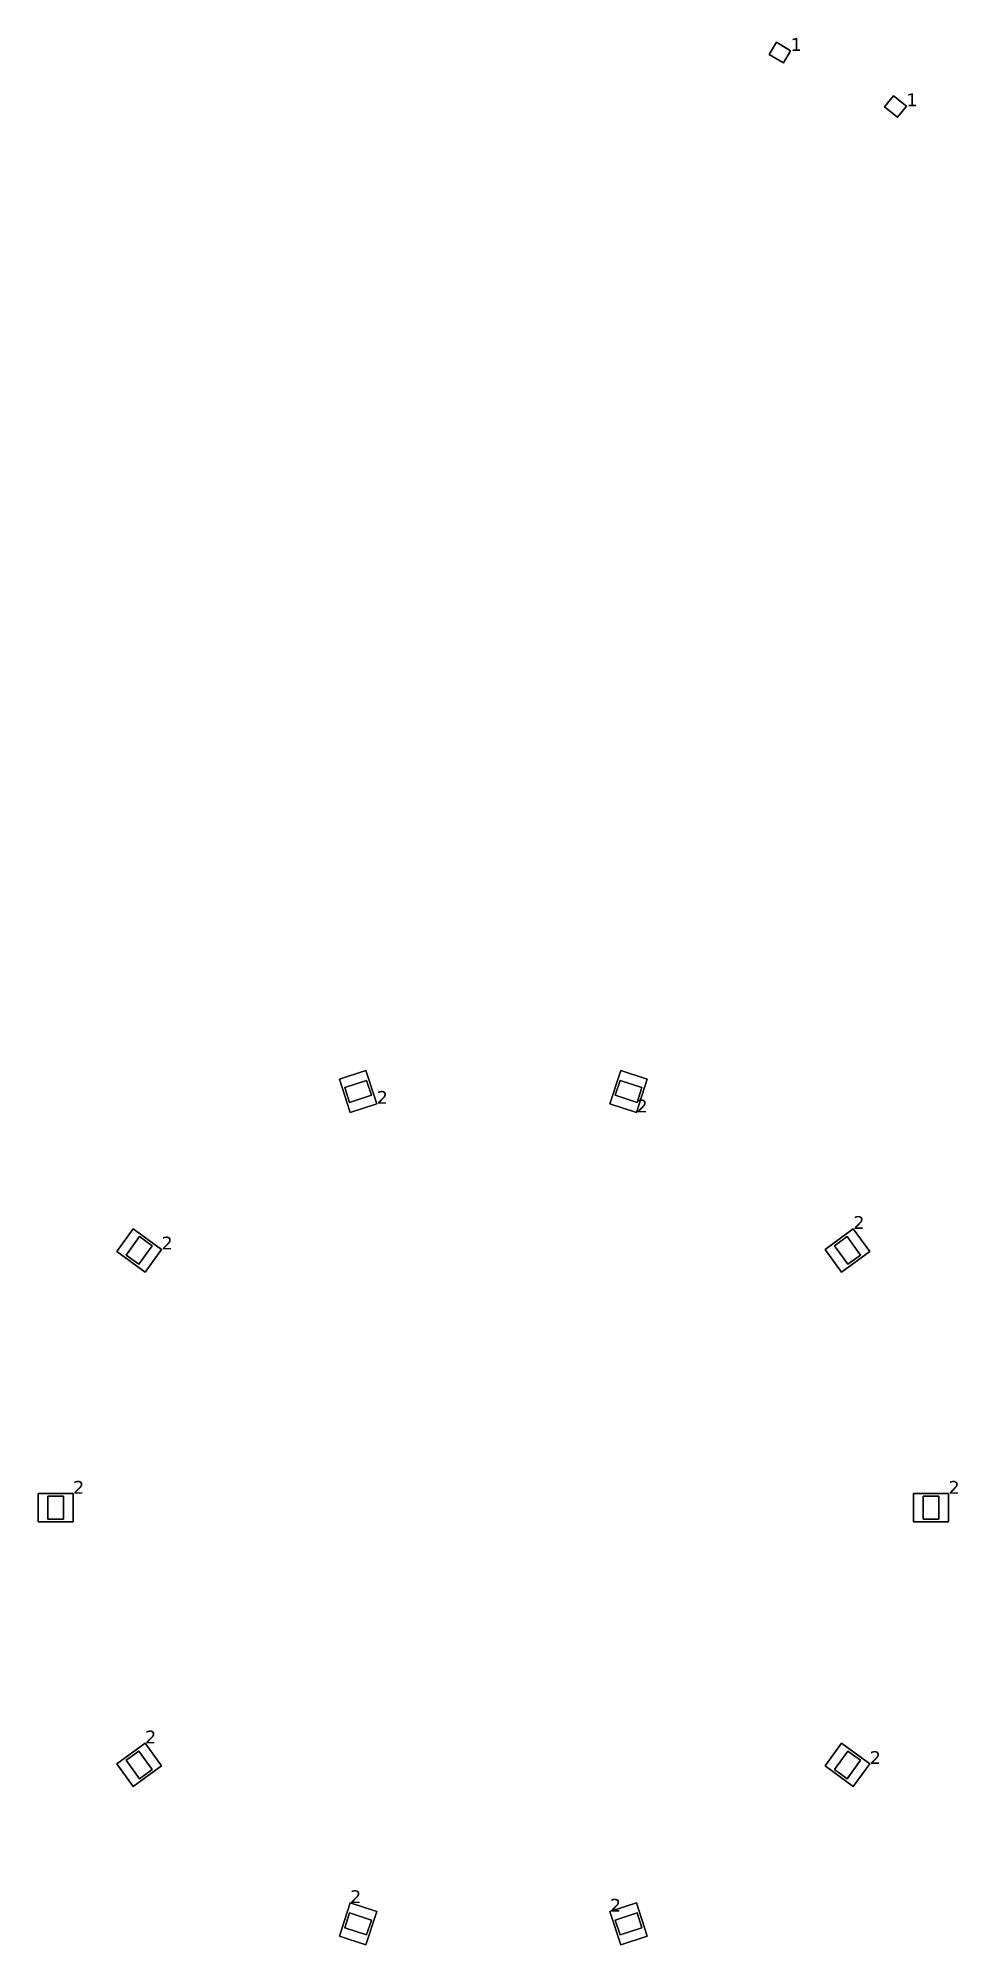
# Model space of a CAD drawing. Header units: inches. Extents: x -3 to 1235, y -1 to 963.
# Drawn here: x 160.57 to 173.56, y 1.32 to 28.27 of the extents above; entities that cross this region are included whole.
import ezdxf

# ---------------------------------------------------------------- set-up
doc = ezdxf.new("R2010")
doc.units = ezdxf.units.IN
doc.header["$MEASUREMENT"] = 0
doc.layers.add('DLX_TERR_LUM', color=7, linetype='Continuous', true_color=0x000000)
doc.layers.add('DLX_TERR_LUMKEY_IDX', color=7, linetype='Continuous', true_color=0x7f7f7f)
doc.styles.add('TableTextStyle', font='')
doc.styles.get('TableTextStyle').set_extended_font_data('VERDANA.TTF')

msp = doc.modelspace()

# ---------------------------------------------------------------- texts
at = {"layer": 'DLX_TERR_LUMKEY_IDX', "style": 'TableTextStyle'}
for s, p in [('1', (171.201, 28.086)), ('1', (172.837, 27.304)), ('2', (165.353, 13.208)), ('2', (169.023, 13.086)), ('2', (172.087, 11.44)), ('2', (162.312, 11.15)), ('2', (161.062, 7.698)), ('2', (173.432, 7.698)), ('2', (162.08, 4.17)), ('2', (172.319, 3.879)), ('2', (164.977, 1.914)), ('2', (168.647, 1.792))]:
    msp.add_text(s, height=0.18, dxfattribs=at).set_placement(p)

# ---------------------------------------------------------------- linework, layer by layer
at = {"layer": 'DLX_TERR_LUM'}
for points in [[(170.897, 28.036, 0), (171, 28.207, 0)], [(171, 28.207, 0), (170.897, 28.036, 0)], [(171, 28.207, 0), (170.897, 28.036, 0)], [(170.897, 28.036, 0), (171, 28.207, 0)], [(170.897, 28.036, 0), (170.897, 28.036, 0)], [(171.098, 27.915, 0), (170.897, 28.036, 0)], [(170.897, 28.036, 0), (170.897, 28.036, 0)], [(170.897, 28.036, 0), (171.098, 27.915, 0)], [(170.897, 28.036, 0), (171.098, 27.915, 0)], [(171.098, 27.915, 0), (170.897, 28.036, 0)], [(171, 28.207, 0), (171, 28.207, 0)], [(171, 28.207, 0), (171.201, 28.086, 0)], [(171.201, 28.086, 0), (171, 28.207, 0)], [(171, 28.207, 0), (171, 28.207, 0)], [(171.201, 28.086, 0), (171, 28.207, 0)], [(171, 28.207, 0), (171.201, 28.086, 0)], [(171.201, 28.086, 0), (171.098, 27.915, 0)], [(171.098, 27.915, 0), (171.201, 28.086, 0)], [(171.098, 27.915, 0), (171.201, 28.086, 0)], [(171.201, 28.086, 0), (171.098, 27.915, 0)], [(171.201, 28.086, 0), (171.201, 28.086, 0)], [(171.201, 28.086, 0), (171.201, 28.086, 0)], [(171.098, 27.915, 0), (171.098, 27.915, 0)], [(171.098, 27.915, 0), (171.098, 27.915, 0)], [(172.528, 27.296, 0), (172.654, 27.452, 0)], [(172.654, 27.452, 0), (172.528, 27.296, 0)], [(172.654, 27.452, 0), (172.528, 27.296, 0)], [(172.528, 27.296, 0), (172.654, 27.452, 0)], [(172.711, 27.148, 0), (172.528, 27.296, 0)], [(172.528, 27.296, 0), (172.528, 27.296, 0)], [(172.528, 27.296, 0), (172.711, 27.148, 0)], [(172.528, 27.296, 0), (172.528, 27.296, 0)], [(172.528, 27.296, 0), (172.711, 27.148, 0)], [(172.711, 27.148, 0), (172.528, 27.296, 0)], [(172.654, 27.452, 0), (172.654, 27.452, 0)], [(172.654, 27.452, 0), (172.837, 27.304, 0)], [(172.837, 27.304, 0), (172.654, 27.452, 0)], [(172.654, 27.452, 0), (172.654, 27.452, 0)], [(172.837, 27.304, 0), (172.654, 27.452, 0)], [(172.654, 27.452, 0), (172.837, 27.304, 0)], [(172.837, 27.304, 0), (172.711, 27.148, 0)], [(172.711, 27.148, 0), (172.837, 27.304, 0)], [(172.711, 27.148, 0), (172.837, 27.304, 0)], [(172.837, 27.304, 0), (172.711, 27.148, 0)], [(172.837, 27.304, 0), (172.837, 27.304, 0)], [(172.837, 27.304, 0), (172.837, 27.304, 0)], [(172.711, 27.148, 0), (172.711, 27.148, 0)], [(172.711, 27.148, 0), (172.711, 27.148, 0)], [(164.825, 13.556, 0), (165.2, 13.678, 0)], [(165.2, 13.678, 0), (164.825, 13.556, 0)], [(165.2, 13.678, 0), (164.825, 13.556, 0)], [(164.825, 13.556, 0), (165.2, 13.678, 0)], [(164.825, 13.556, 0), (164.825, 13.556, 0)], [(164.977, 13.086, 0), (164.825, 13.556, 0)], [(164.825, 13.556, 0), (164.825, 13.556, 0)], [(164.825, 13.556, 0), (164.977, 13.086, 0)], [(164.825, 13.556, 0), (164.977, 13.086, 0)], [(164.977, 13.086, 0), (164.825, 13.556, 0)], [(165.208, 13.537, 0), (164.901, 13.437, 0)], [(164.901, 13.437, 0), (165.208, 13.537, 0)], [(165.2, 13.678, 0), (165.2, 13.678, 0)], [(165.2, 13.678, 0), (165.353, 13.208, 0)], [(165.353, 13.208, 0), (165.2, 13.678, 0)], [(165.2, 13.678, 0), (165.2, 13.678, 0)], [(165.353, 13.208, 0), (165.2, 13.678, 0)], [(165.2, 13.678, 0), (165.353, 13.208, 0)], [(165.277, 13.327, 0), (165.208, 13.537, 0)], [(165.208, 13.537, 0), (165.277, 13.327, 0)], [(168.647, 13.208, 0), (168.8, 13.678, 0)], [(168.8, 13.678, 0), (168.647, 13.208, 0)], [(168.8, 13.678, 0), (168.647, 13.208, 0)], [(168.647, 13.208, 0), (168.8, 13.678, 0)], [(168.792, 13.537, 0), (168.723, 13.327, 0)], [(168.723, 13.327, 0), (168.792, 13.537, 0)], [(169.099, 13.437, 0), (168.792, 13.537, 0)], [(168.792, 13.537, 0), (169.099, 13.437, 0)], [(168.8, 13.678, 0), (169.175, 13.556, 0)], [(169.175, 13.556, 0), (168.8, 13.678, 0)], [(168.8, 13.678, 0), (168.8, 13.678, 0)], [(168.8, 13.678, 0), (168.8, 13.678, 0)], [(169.175, 13.556, 0), (168.8, 13.678, 0)], [(168.8, 13.678, 0), (169.175, 13.556, 0)], [(169.175, 13.556, 0), (169.023, 13.086, 0)], [(169.023, 13.086, 0), (169.175, 13.556, 0)], [(169.023, 13.086, 0), (169.175, 13.556, 0)], [(169.175, 13.556, 0), (169.023, 13.086, 0)], [(169.175, 13.556, 0), (169.175, 13.556, 0)], [(169.175, 13.556, 0), (169.175, 13.556, 0)], [(164.901, 13.437, 0), (164.969, 13.227, 0)], [(164.969, 13.227, 0), (164.901, 13.437, 0)], [(164.969, 13.227, 0), (165.277, 13.327, 0)], [(165.277, 13.327, 0), (164.969, 13.227, 0)], [(165.353, 13.208, 0), (164.977, 13.086, 0)], [(164.977, 13.086, 0), (165.353, 13.208, 0)], [(164.977, 13.086, 0), (165.353, 13.208, 0)], [(165.353, 13.208, 0), (164.977, 13.086, 0)], [(165.353, 13.208, 0), (165.353, 13.208, 0)], [(165.353, 13.208, 0), (165.353, 13.208, 0)], [(169.023, 13.086, 0), (168.647, 13.208, 0)], [(168.647, 13.208, 0), (168.647, 13.208, 0)], [(168.647, 13.208, 0), (169.023, 13.086, 0)], [(168.647, 13.208, 0), (168.647, 13.208, 0)], [(168.647, 13.208, 0), (169.023, 13.086, 0)], [(169.023, 13.086, 0), (168.647, 13.208, 0)], [(168.723, 13.327, 0), (169.031, 13.227, 0)], [(169.031, 13.227, 0), (168.723, 13.327, 0)], [(169.031, 13.227, 0), (169.099, 13.437, 0)], [(169.099, 13.437, 0), (169.031, 13.227, 0)], [(164.977, 13.086, 0), (164.977, 13.086, 0)], [(164.977, 13.086, 0), (164.977, 13.086, 0)], [(169.023, 13.086, 0), (169.023, 13.086, 0)], [(169.023, 13.086, 0), (169.023, 13.086, 0)], [(161.681, 11.121, 0), (161.913, 11.44, 0)], [(161.913, 11.44, 0), (161.681, 11.121, 0)], [(161.913, 11.44, 0), (161.681, 11.121, 0)], [(161.681, 11.121, 0), (161.913, 11.44, 0)], [(162.002, 11.331, 0), (161.812, 11.07, 0)], [(161.812, 11.07, 0), (162.002, 11.331, 0)], [(161.913, 11.44, 0), (161.913, 11.44, 0)], [(161.913, 11.44, 0), (162.312, 11.15, 0)], [(162.312, 11.15, 0), (161.913, 11.44, 0)], [(161.913, 11.44, 0), (161.913, 11.44, 0)], [(162.312, 11.15, 0), (161.913, 11.44, 0)], [(161.913, 11.44, 0), (162.312, 11.15, 0)], [(162.181, 11.201, 0), (162.002, 11.331, 0)], [(162.002, 11.331, 0), (162.181, 11.201, 0)], [(171.688, 11.15, 0), (172.087, 11.44, 0)], [(172.087, 11.44, 0), (171.688, 11.15, 0)], [(172.087, 11.44, 0), (171.688, 11.15, 0)], [(171.688, 11.15, 0), (172.087, 11.44, 0)], [(171.998, 11.331, 0), (171.819, 11.201, 0)], [(171.819, 11.201, 0), (171.998, 11.331, 0)], [(172.188, 11.07, 0), (171.998, 11.331, 0)], [(171.998, 11.331, 0), (172.188, 11.07, 0)], [(172.087, 11.44, 0), (172.319, 11.121, 0)], [(172.319, 11.121, 0), (172.087, 11.44, 0)], [(172.087, 11.44, 0), (172.087, 11.44, 0)], [(172.087, 11.44, 0), (172.087, 11.44, 0)], [(172.319, 11.121, 0), (172.087, 11.44, 0)], [(172.087, 11.44, 0), (172.319, 11.121, 0)], [(161.681, 11.121, 0), (161.681, 11.121, 0)], [(162.08, 10.83, 0), (161.681, 11.121, 0)], [(161.681, 11.121, 0), (161.681, 11.121, 0)], [(161.681, 11.121, 0), (162.08, 10.83, 0)], [(161.681, 11.121, 0), (162.08, 10.83, 0)], [(162.08, 10.83, 0), (161.681, 11.121, 0)], [(161.812, 11.07, 0), (161.991, 10.94, 0)], [(161.991, 10.94, 0), (161.812, 11.07, 0)], [(161.991, 10.94, 0), (162.181, 11.201, 0)], [(162.181, 11.201, 0), (161.991, 10.94, 0)], [(162.312, 11.15, 0), (162.08, 10.83, 0)], [(162.08, 10.83, 0), (162.312, 11.15, 0)], [(162.08, 10.83, 0), (162.312, 11.15, 0)], [(162.312, 11.15, 0), (162.08, 10.83, 0)], [(162.312, 11.15, 0), (162.312, 11.15, 0)], [(162.312, 11.15, 0), (162.312, 11.15, 0)], [(171.92, 10.83, 0), (171.688, 11.15, 0)], [(171.688, 11.15, 0), (171.688, 11.15, 0)], [(171.688, 11.15, 0), (171.92, 10.83, 0)], [(171.688, 11.15, 0), (171.688, 11.15, 0)], [(171.688, 11.15, 0), (171.92, 10.83, 0)], [(171.92, 10.83, 0), (171.688, 11.15, 0)], [(171.819, 11.201, 0), (172.009, 10.94, 0)], [(172.009, 10.94, 0), (171.819, 11.201, 0)], [(172.319, 11.121, 0), (171.92, 10.83, 0)], [(171.92, 10.83, 0), (172.319, 11.121, 0)], [(171.92, 10.83, 0), (172.319, 11.121, 0)], [(172.319, 11.121, 0), (171.92, 10.83, 0)], [(172.009, 10.94, 0), (172.188, 11.07, 0)], [(172.188, 11.07, 0), (172.009, 10.94, 0)], [(172.319, 11.121, 0), (172.319, 11.121, 0)], [(172.319, 11.121, 0), (172.319, 11.121, 0)], [(162.08, 10.83, 0), (162.08, 10.83, 0)], [(162.08, 10.83, 0), (162.08, 10.83, 0)], [(171.92, 10.83, 0), (171.92, 10.83, 0)], [(171.92, 10.83, 0), (171.92, 10.83, 0)], [(160.568, 7.302, 0), (160.568, 7.698, 0)], [(160.568, 7.698, 0), (160.568, 7.698, 0)], [(160.568, 7.698, 0), (160.568, 7.302, 0)], [(160.568, 7.698, 0), (161.062, 7.698, 0)], [(161.062, 7.698, 0), (160.568, 7.698, 0)], [(160.568, 7.698, 0), (160.568, 7.698, 0)], [(161.062, 7.698, 0), (160.568, 7.698, 0)], [(160.568, 7.698, 0), (160.568, 7.302, 0)], [(160.568, 7.302, 0), (160.568, 7.698, 0)], [(160.568, 7.698, 0), (161.062, 7.698, 0)], [(160.926, 7.661, 0), (160.705, 7.661, 0)], [(160.705, 7.661, 0), (160.705, 7.339, 0)], [(160.705, 7.339, 0), (160.705, 7.661, 0)], [(160.705, 7.661, 0), (160.926, 7.661, 0)], [(160.926, 7.339, 0), (160.926, 7.661, 0)], [(160.926, 7.661, 0), (160.926, 7.339, 0)], [(161.062, 7.698, 0), (161.062, 7.698, 0)], [(161.062, 7.698, 0), (161.062, 7.302, 0)], [(161.062, 7.302, 0), (161.062, 7.698, 0)], [(161.062, 7.698, 0), (161.062, 7.698, 0)], [(161.062, 7.302, 0), (161.062, 7.698, 0)], [(161.062, 7.698, 0), (161.062, 7.302, 0)], [(172.938, 7.302, 0), (172.938, 7.698, 0)], [(172.938, 7.698, 0), (172.938, 7.698, 0)], [(172.938, 7.698, 0), (172.938, 7.302, 0)], [(172.938, 7.698, 0), (173.432, 7.698, 0)], [(173.432, 7.698, 0), (172.938, 7.698, 0)], [(172.938, 7.698, 0), (172.938, 7.698, 0)], [(172.938, 7.698, 0), (172.938, 7.302, 0)], [(173.432, 7.698, 0), (172.938, 7.698, 0)], [(172.938, 7.302, 0), (172.938, 7.698, 0)], [(172.938, 7.698, 0), (173.432, 7.698, 0)], [(173.074, 7.661, 0), (173.074, 7.339, 0)], [(173.295, 7.661, 0), (173.074, 7.661, 0)], [(173.074, 7.339, 0), (173.074, 7.661, 0)], [(173.074, 7.661, 0), (173.295, 7.661, 0)], [(173.295, 7.339, 0), (173.295, 7.661, 0)], [(173.295, 7.661, 0), (173.295, 7.339, 0)], [(173.432, 7.698, 0), (173.432, 7.302, 0)], [(173.432, 7.302, 0), (173.432, 7.698, 0)], [(173.432, 7.698, 0), (173.432, 7.698, 0)], [(173.432, 7.698, 0), (173.432, 7.698, 0)], [(173.432, 7.302, 0), (173.432, 7.698, 0)], [(173.432, 7.698, 0), (173.432, 7.302, 0)], [(160.568, 7.302, 0), (160.568, 7.302, 0)], [(161.062, 7.302, 0), (160.568, 7.302, 0)], [(160.568, 7.302, 0), (160.568, 7.302, 0)], [(160.568, 7.302, 0), (161.062, 7.302, 0)], [(160.568, 7.302, 0), (161.062, 7.302, 0)], [(161.062, 7.302, 0), (160.568, 7.302, 0)], [(160.705, 7.339, 0), (160.926, 7.339, 0)], [(160.926, 7.339, 0), (160.705, 7.339, 0)], [(161.062, 7.302, 0), (161.062, 7.302, 0)], [(161.062, 7.302, 0), (161.062, 7.302, 0)], [(173.432, 7.302, 0), (172.938, 7.302, 0)], [(172.938, 7.302, 0), (172.938, 7.302, 0)], [(172.938, 7.302, 0), (173.432, 7.302, 0)], [(172.938, 7.302, 0), (172.938, 7.302, 0)], [(172.938, 7.302, 0), (173.432, 7.302, 0)], [(173.432, 7.302, 0), (172.938, 7.302, 0)], [(173.074, 7.339, 0), (173.295, 7.339, 0)], [(173.295, 7.339, 0), (173.074, 7.339, 0)], [(173.432, 7.302, 0), (173.432, 7.302, 0)], [(173.432, 7.302, 0), (173.432, 7.302, 0)], [(161.681, 3.879, 0), (162.08, 4.17, 0)], [(162.08, 4.17, 0), (161.681, 3.879, 0)], [(162.08, 4.17, 0), (161.681, 3.879, 0)], [(161.681, 3.879, 0), (162.08, 4.17, 0)], [(161.991, 4.06, 0), (161.812, 3.93, 0)], [(161.812, 3.93, 0), (161.991, 4.06, 0)], [(162.181, 3.799, 0), (161.991, 4.06, 0)], [(161.991, 4.06, 0), (162.181, 3.799, 0)], [(162.08, 4.17, 0), (162.08, 4.17, 0)], [(162.08, 4.17, 0), (162.312, 3.85, 0)], [(162.312, 3.85, 0), (162.08, 4.17, 0)], [(162.08, 4.17, 0), (162.08, 4.17, 0)], [(162.312, 3.85, 0), (162.08, 4.17, 0)], [(162.08, 4.17, 0), (162.312, 3.85, 0)], [(171.688, 3.85, 0), (171.92, 4.17, 0)], [(171.92, 4.17, 0), (171.688, 3.85, 0)], [(171.92, 4.17, 0), (171.688, 3.85, 0)], [(171.688, 3.85, 0), (171.92, 4.17, 0)], [(172.009, 4.06, 0), (171.819, 3.799, 0)], [(171.819, 3.799, 0), (172.009, 4.06, 0)], [(171.92, 4.17, 0), (171.92, 4.17, 0)], [(171.92, 4.17, 0), (172.319, 3.879, 0)], [(172.319, 3.879, 0), (171.92, 4.17, 0)], [(171.92, 4.17, 0), (171.92, 4.17, 0)], [(172.319, 3.879, 0), (171.92, 4.17, 0)], [(171.92, 4.17, 0), (172.319, 3.879, 0)], [(172.188, 3.93, 0), (172.009, 4.06, 0)], [(172.009, 4.06, 0), (172.188, 3.93, 0)], [(161.913, 3.56, 0), (161.681, 3.879, 0)], [(161.681, 3.879, 0), (161.681, 3.879, 0)], [(161.681, 3.879, 0), (161.913, 3.56, 0)], [(161.681, 3.879, 0), (161.681, 3.879, 0)], [(161.681, 3.879, 0), (161.913, 3.56, 0)], [(161.913, 3.56, 0), (161.681, 3.879, 0)], [(161.812, 3.93, 0), (162.002, 3.669, 0)], [(162.002, 3.669, 0), (161.812, 3.93, 0)], [(162.312, 3.85, 0), (161.913, 3.56, 0)], [(161.913, 3.56, 0), (162.312, 3.85, 0)], [(161.913, 3.56, 0), (162.312, 3.85, 0)], [(162.312, 3.85, 0), (161.913, 3.56, 0)], [(162.002, 3.669, 0), (162.181, 3.799, 0)], [(162.181, 3.799, 0), (162.002, 3.669, 0)], [(162.312, 3.85, 0), (162.312, 3.85, 0)], [(162.312, 3.85, 0), (162.312, 3.85, 0)], [(172.087, 3.56, 0), (171.688, 3.85, 0)], [(171.688, 3.85, 0), (171.688, 3.85, 0)], [(171.688, 3.85, 0), (172.087, 3.56, 0)], [(171.688, 3.85, 0), (171.688, 3.85, 0)], [(171.688, 3.85, 0), (172.087, 3.56, 0)], [(172.087, 3.56, 0), (171.688, 3.85, 0)], [(171.819, 3.799, 0), (171.998, 3.669, 0)], [(171.998, 3.669, 0), (171.819, 3.799, 0)], [(171.998, 3.669, 0), (172.188, 3.93, 0)], [(172.188, 3.93, 0), (171.998, 3.669, 0)], [(172.319, 3.879, 0), (172.087, 3.56, 0)], [(172.087, 3.56, 0), (172.319, 3.879, 0)], [(172.087, 3.56, 0), (172.319, 3.879, 0)], [(172.319, 3.879, 0), (172.087, 3.56, 0)], [(172.319, 3.879, 0), (172.319, 3.879, 0)], [(172.319, 3.879, 0), (172.319, 3.879, 0)], [(161.913, 3.56, 0), (161.913, 3.56, 0)], [(161.913, 3.56, 0), (161.913, 3.56, 0)], [(172.087, 3.56, 0), (172.087, 3.56, 0)], [(172.087, 3.56, 0), (172.087, 3.56, 0)], [(164.825, 1.444, 0), (164.977, 1.914, 0)], [(164.977, 1.914, 0), (164.825, 1.444, 0)], [(164.977, 1.914, 0), (164.825, 1.444, 0)], [(164.825, 1.444, 0), (164.977, 1.914, 0)], [(164.977, 1.914, 0), (164.977, 1.914, 0)], [(164.977, 1.914, 0), (165.353, 1.792, 0)], [(165.353, 1.792, 0), (164.977, 1.914, 0)], [(164.977, 1.914, 0), (164.977, 1.914, 0)], [(165.353, 1.792, 0), (164.977, 1.914, 0)], [(164.977, 1.914, 0), (165.353, 1.792, 0)], [(168.647, 1.792, 0), (169.023, 1.914, 0)], [(169.023, 1.914, 0), (168.647, 1.792, 0)], [(169.023, 1.914, 0), (168.647, 1.792, 0)], [(168.647, 1.792, 0), (169.023, 1.914, 0)], [(169.023, 1.914, 0), (169.023, 1.914, 0)], [(169.023, 1.914, 0), (169.175, 1.444, 0)], [(169.175, 1.444, 0), (169.023, 1.914, 0)], [(169.023, 1.914, 0), (169.023, 1.914, 0)], [(169.175, 1.444, 0), (169.023, 1.914, 0)], [(169.023, 1.914, 0), (169.175, 1.444, 0)], [(164.969, 1.773, 0), (164.901, 1.563, 0)], [(164.901, 1.563, 0), (164.969, 1.773, 0)], [(165.277, 1.673, 0), (164.969, 1.773, 0)], [(164.969, 1.773, 0), (165.277, 1.673, 0)], [(165.353, 1.792, 0), (165.2, 1.322, 0)], [(165.2, 1.322, 0), (165.353, 1.792, 0)], [(165.2, 1.322, 0), (165.353, 1.792, 0)], [(165.353, 1.792, 0), (165.2, 1.322, 0)], [(165.208, 1.463, 0), (165.277, 1.673, 0)], [(165.277, 1.673, 0), (165.208, 1.463, 0)], [(165.353, 1.792, 0), (165.353, 1.792, 0)], [(165.353, 1.792, 0), (165.353, 1.792, 0)], [(168.8, 1.322, 0), (168.647, 1.792, 0)], [(168.647, 1.792, 0), (168.647, 1.792, 0)], [(168.647, 1.792, 0), (168.8, 1.322, 0)], [(168.647, 1.792, 0), (168.647, 1.792, 0)], [(168.647, 1.792, 0), (168.8, 1.322, 0)], [(168.8, 1.322, 0), (168.647, 1.792, 0)], [(169.031, 1.773, 0), (168.723, 1.673, 0)], [(168.723, 1.673, 0), (169.031, 1.773, 0)], [(168.723, 1.673, 0), (168.792, 1.463, 0)], [(168.792, 1.463, 0), (168.723, 1.673, 0)], [(169.099, 1.563, 0), (169.031, 1.773, 0)], [(169.031, 1.773, 0), (169.099, 1.563, 0)], [(165.2, 1.322, 0), (164.825, 1.444, 0)], [(164.825, 1.444, 0), (164.825, 1.444, 0)], [(164.825, 1.444, 0), (165.2, 1.322, 0)], [(164.825, 1.444, 0), (164.825, 1.444, 0)], [(164.825, 1.444, 0), (165.2, 1.322, 0)], [(165.2, 1.322, 0), (164.825, 1.444, 0)], [(164.901, 1.563, 0), (165.208, 1.463, 0)], [(165.208, 1.463, 0), (164.901, 1.563, 0)], [(168.792, 1.463, 0), (169.099, 1.563, 0)], [(169.099, 1.563, 0), (168.792, 1.463, 0)], [(169.175, 1.444, 0), (168.8, 1.322, 0)], [(168.8, 1.322, 0), (169.175, 1.444, 0)], [(168.8, 1.322, 0), (169.175, 1.444, 0)], [(169.175, 1.444, 0), (168.8, 1.322, 0)], [(169.175, 1.444, 0), (169.175, 1.444, 0)], [(169.175, 1.444, 0), (169.175, 1.444, 0)], [(165.2, 1.322, 0), (165.2, 1.322, 0)], [(165.2, 1.322, 0), (165.2, 1.322, 0)], [(168.8, 1.322, 0), (168.8, 1.322, 0)], [(168.8, 1.322, 0), (168.8, 1.322, 0)]]:
    msp.add_polyline3d(points, dxfattribs=at)

msp.set_redraw_order([(e.dxf.handle, doc.entitydb.next_handle()) for e in msp.query("TEXT MTEXT ATTDEF DIMENSION ARC_DIMENSION")])  # texts and dimensions are drawn at this point

doc.saveas('drawing.dxf')
